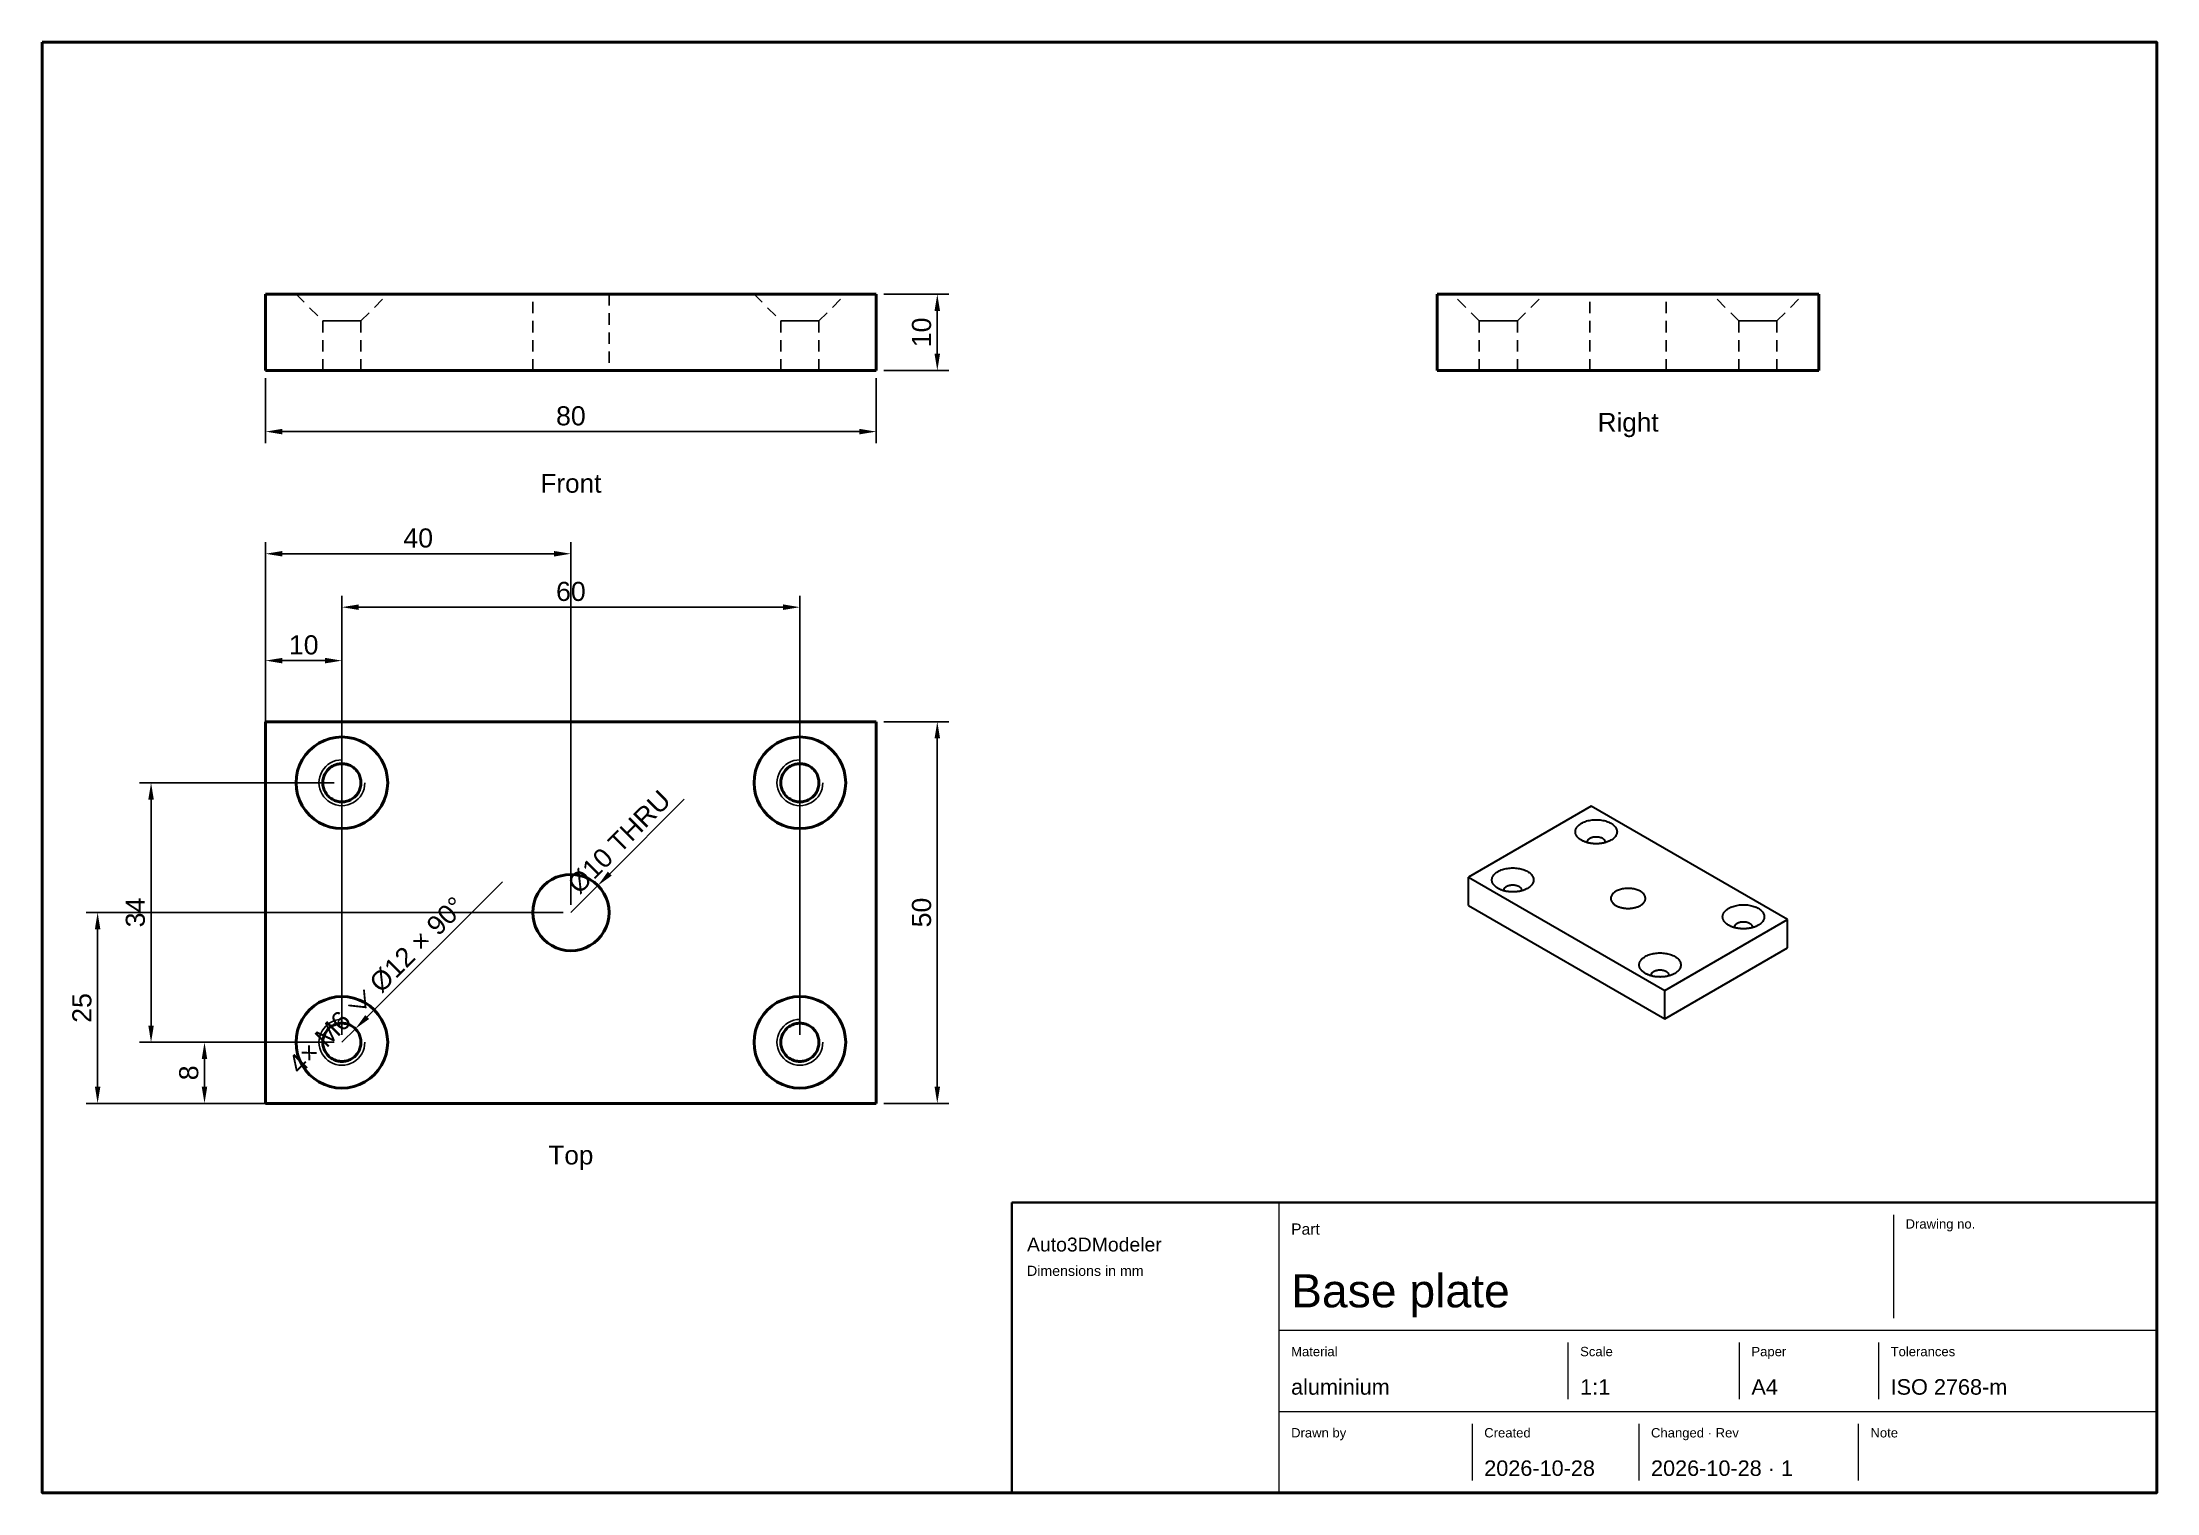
# Model space of a CAD drawing. Header units: millimetres. Extents: x 10 to 287, y 10 to 200.
import ezdxf
from ezdxf.enums import TextEntityAlignment as Align

# ---------------------------------------------------------------- set-up
doc = ezdxf.new("R2010")
doc.units = ezdxf.units.MM
doc.linetypes.add('HIDDEN', pattern=[2.5, 1.5, -1])
for name, color, linetype, lineweight in [('dims', 5, 'CONTINUOUS', 18), ('frame', 7, 'CONTINUOUS', 35), ('hidden', 8, 'HIDDEN', 25), ('text', 7, 'CONTINUOUS', 18), ('visible', 7, 'CONTINUOUS', 50)]:
    doc.layers.add(name, color=color, linetype=linetype, lineweight=lineweight)
doc.styles.get("Standard").update_dxf_attribs({"font": 'arial.ttf'})
doc.dimstyles.new('A3D', dxfattribs={"dimtxt": 2.5, "dimasz": 2.2, "dimexe": 1.5, "dimexo": 1, "dimgap": 0.8, "dimtad": 1, "dimdsep": 46, "dimtxsty": 'Standard', "dimcen": 2.5, "dimclrd": 5, "dimclre": 5, "dimclrt": 5, "dimadec": 1, "dimazin": 2, "dimtfac": 1, "dimtmove": 0, "dimatfit": 3})

msp = doc.modelspace()

# ---------------------------------------------------------------- texts
at = {"layer": 'text'}
for s, p in [('Right', (217.75, 149)), ('Front', (79.25, 141)), ('Top', (79.25, 53))]:
    msp.add_text(s, height=2.45, dxfattribs=at).set_placement(p, align=Align.CENTER)
for s, height, p in [('Part', 1.47, (173.6, 43.8)), ('Drawing no.', 1.225, (254.1, 44.6)), ('Auto3DModeler', 1.82, (139, 41.6)), ('Dimensions in mm', 1.33, (139, 38.4)), ('Base plate', 4.34, (173.6, 34.28)), ('Material', 1.225, (173.6, 27.88)), ('Scale', 1.225, (211.466, 27.88)), ('Paper', 1.225, (233.905, 27.88)), ('Tolerances', 1.225, (252.137, 27.88)), ('aluminium', 2.03, (173.6, 22.84)), ('1:1', 2.03, (211.466, 22.84)), ('A4', 2.03, (233.905, 22.84)), ('ISO 2768-m', 2.03, (252.137, 22.84)), ('Drawn by', 1.225, (173.6, 17.24)), ('Created', 1.225, (198.9, 17.24)), ('Changed · Rev', 1.225, (220.75, 17.24)), ('Note', 1.225, (249.5, 17.24)), ('2026-10-28', 2.03, (198.9, 12.2)), ('2026-10-28 · 1', 2.03, (220.75, 12.2))]:
    msp.add_text(s, height=height, dxfattribs=at).set_placement(p)

# ---------------------------------------------------------------- dimensions: what is measured, and where the dimension line sits
at = {"layer": 'dims'}
for base, p1, p2 in [((127.25, 157), (119.25, 157), (119.25, 167)), ((127.25, 61), (119.25, 61), (119.25, 111)), ((24.25, 69), (49.25, 69), (49.25, 103)), ((17.25, 61), (119.25, 61), (79.25, 86)), ((31.25, 61), (119.25, 61), (49.25, 69))]:
    msp.add_linear_dim(base=base, p1=p1, p2=p2, angle=90, dimstyle='A3D', dxfattribs=at).render()
for base, p1, p2 in [((39.25, 149), (39.25, 157), (119.25, 157)), ((39.25, 133), (39.25, 61), (79.25, 86)), ((49.25, 126), (49.25, 69), (109.25, 69)), ((39.25, 119), (39.25, 61), (49.25, 69))]:
    msp.add_linear_dim(base=base, p1=p1, p2=p2, dimstyle='A3D', dxfattribs=at).render()
for center, radius, location, text in [((79.25, 86), 5, (87.028, 93.778), 'Ø10 THRU'), ((49.25, 69), 2.5, (55.26, 75.01), '4× M6 ⌵ Ø12 × 90°')]:
    msp.add_diameter_dim(center=center, radius=radius, location=location, text=text, dimstyle='A3D', override={"dimtmove": 0}, dxfattribs=at).render()

# ---------------------------------------------------------------- linework, layer by layer
at = {"layer": 'frame', "lineweight": 13}
for p, q in [((172, 48), (172, 10)), ((252.5, 46.4), (252.5, 32.88)), ((172, 31.28), (287, 31.28)), ((209.866, 29.68), (209.866, 22.24)), ((232.305, 29.68), (232.305, 22.24)), ((250.537, 29.68), (250.537, 22.24)), ((172, 20.64), (287, 20.64)), ((197.3, 19.04), (197.3, 11.6)), ((219.15, 19.04), (219.15, 11.6)), ((247.9, 19.04), (247.9, 11.6))]:
    msp.add_line(p, q, dxfattribs=at)
at = {"layer": 'frame', "lineweight": 50}
msp.add_lwpolyline([(10, 200), (287, 200), (287, 10), (10, 10)], close=True, dxfattribs=at)
at = {"layer": 'frame', "lineweight": 35}
msp.add_lwpolyline([(137, 48), (287, 48), (287, 10), (137, 10)], close=True, dxfattribs=at)
at = {"layer": 'hidden'}
for points in [[(39.25, 157), (39.25, 167)], [(119.25, 167), (39.25, 167)], [(43.25, 167), (55.25, 167)], [(55.25, 167), (43.25, 167)], [(43.25, 167), (55.25, 167)], [(55.25, 167), (43.25, 167)], [(43.25, 167), (46.75, 163.5)], [(43.25, 167), (46.75, 163.5)], [(51.75, 163.5), (55.25, 167)], [(51.75, 163.5), (55.25, 167)], [(84.25, 167), (74.25, 167)], [(74.25, 167), (84.25, 167)], [(74.25, 157), (74.25, 167)], [(84.25, 167), (84.25, 157)], [(103.25, 167), (115.25, 167)], [(115.25, 167), (103.25, 167)], [(103.25, 167), (115.25, 167)], [(115.25, 167), (103.25, 167)], [(103.25, 167), (106.75, 163.5)], [(103.25, 167), (106.75, 163.5)], [(111.75, 163.5), (115.25, 167)], [(111.75, 163.5), (115.25, 167)], [(119.25, 157), (119.25, 167)], [(192.75, 157), (192.75, 167)], [(242.75, 167), (192.75, 167)], [(206.75, 167), (194.75, 167)], [(194.75, 167), (200.75, 167)], [(206.75, 167), (194.75, 167)], [(194.75, 167), (200.75, 167)], [(198.25, 163.5), (194.75, 167)], [(198.25, 163.5), (194.75, 167)], [(200.75, 167), (206.75, 167)], [(200.75, 167), (206.75, 167)], [(203.25, 163.5), (206.75, 167)], [(203.25, 163.5), (206.75, 167)], [(222.75, 167), (212.75, 167)], [(212.75, 167), (217.75, 167)], [(212.75, 157), (212.75, 167)], [(217.75, 167), (222.75, 167)], [(222.75, 157), (222.75, 167)], [(240.75, 167), (228.75, 167)], [(228.75, 167), (234.75, 167)], [(240.75, 167), (228.75, 167)], [(228.75, 167), (234.75, 167)], [(232.25, 163.5), (228.75, 167)], [(232.25, 163.5), (228.75, 167)], [(234.75, 167), (240.75, 167)], [(234.75, 167), (240.75, 167)], [(237.25, 163.5), (240.75, 167)], [(237.25, 163.5), (240.75, 167)], [(242.75, 157), (242.75, 167)], [(46.75, 163.5), (51.75, 163.5)], [(51.75, 163.5), (46.75, 163.5)], [(46.75, 163.5), (51.75, 163.5)], [(51.75, 163.5), (46.75, 163.5)], [(46.75, 157), (46.75, 163.5)], [(46.75, 157), (46.75, 163.5)], [(51.75, 163.5), (51.75, 157)], [(51.75, 163.5), (51.75, 157)], [(106.75, 163.5), (111.75, 163.5)], [(111.75, 163.5), (106.75, 163.5)], [(106.75, 163.5), (111.75, 163.5)], [(111.75, 163.5), (106.75, 163.5)], [(106.75, 157), (106.75, 163.5)], [(106.75, 157), (106.75, 163.5)], [(111.75, 163.5), (111.75, 157)], [(111.75, 163.5), (111.75, 157)], [(200.75, 163.5), (198.25, 163.5)], [(198.25, 163.5), (200.75, 163.5)], [(200.75, 163.5), (198.25, 163.5)], [(198.25, 163.5), (200.75, 163.5)], [(198.25, 157), (198.25, 163.5)], [(198.25, 157), (198.25, 163.5)], [(200.75, 163.5), (203.25, 163.5)], [(203.25, 163.5), (200.75, 163.5)], [(200.75, 163.5), (203.25, 163.5)], [(203.25, 163.5), (200.75, 163.5)], [(203.25, 157), (203.25, 163.5)], [(203.25, 157), (203.25, 163.5)], [(234.75, 163.5), (232.25, 163.5)], [(232.25, 163.5), (234.75, 163.5)], [(234.75, 163.5), (232.25, 163.5)], [(232.25, 163.5), (234.75, 163.5)], [(232.25, 157), (232.25, 163.5)], [(232.25, 157), (232.25, 163.5)], [(234.75, 163.5), (237.25, 163.5)], [(237.25, 163.5), (234.75, 163.5)], [(234.75, 163.5), (237.25, 163.5)], [(237.25, 163.5), (234.75, 163.5)], [(237.25, 157), (237.25, 163.5)], [(237.25, 157), (237.25, 163.5)], [(119.25, 157), (39.25, 157)], [(51.75, 157), (46.75, 157)], [(46.75, 157), (51.75, 157)], [(51.75, 157), (46.75, 157)], [(46.75, 157), (51.75, 157)], [(84.25, 157), (74.25, 157)], [(74.25, 157), (84.25, 157)], [(111.75, 157), (106.75, 157)], [(106.75, 157), (111.75, 157)], [(111.75, 157), (106.75, 157)], [(106.75, 157), (111.75, 157)], [(242.75, 157), (192.75, 157)], [(203.25, 157), (198.25, 157)], [(198.25, 157), (200.75, 157)], [(203.25, 157), (198.25, 157)], [(198.25, 157), (200.75, 157)], [(200.75, 157), (203.25, 157)], [(200.75, 157), (203.25, 157)], [(222.75, 157), (212.75, 157)], [(212.75, 157), (217.75, 157)], [(217.75, 157), (222.75, 157)], [(237.25, 157), (232.25, 157)], [(232.25, 157), (234.75, 157)], [(237.25, 157), (232.25, 157)], [(232.25, 157), (234.75, 157)], [(234.75, 157), (237.25, 157)], [(234.75, 157), (237.25, 157)], [(119.25, 111), (39.25, 111)], [(39.25, 111), (39.25, 61)], [(119.25, 61), (119.25, 111)], [(51.75, 103), (51.729, 103.326), (51.665, 103.647), (51.56, 103.957), (51.415, 104.25), (51.233, 104.522), (51.018, 104.768), (50.772, 104.983), (50.5, 105.165), (50.207, 105.31), (49.897, 105.415), (49.576, 105.479), (49.25, 105.5), (48.924, 105.479), (48.603, 105.415), (48.293, 105.31), (48, 105.165), (47.728, 104.983), (47.482, 104.768), (47.267, 104.522), (47.085, 104.25), (46.94, 103.957), (46.835, 103.647), (46.771, 103.326), (46.75, 103), (46.771, 102.674), (46.835, 102.353), (46.94, 102.043), (47.085, 101.75), (47.267, 101.478), (47.482, 101.232), (47.728, 101.017), (48, 100.835), (48.293, 100.69), (48.603, 100.585), (48.924, 100.521), (49.25, 100.5), (49.576, 100.521), (49.897, 100.585), (50.207, 100.69), (50.5, 100.835), (50.772, 101.017), (51.018, 101.232), (51.233, 101.478), (51.415, 101.75), (51.56, 102.043), (51.665, 102.353), (51.729, 102.674), (51.75, 103)], [(111.75, 103), (111.729, 103.326), (111.665, 103.647), (111.56, 103.957), (111.415, 104.25), (111.233, 104.522), (111.018, 104.768), (110.772, 104.983), (110.5, 105.165), (110.207, 105.31), (109.897, 105.415), (109.576, 105.479), (109.25, 105.5), (108.924, 105.479), (108.603, 105.415), (108.293, 105.31), (108, 105.165), (107.728, 104.983), (107.482, 104.768), (107.267, 104.522), (107.085, 104.25), (106.94, 103.957), (106.835, 103.647), (106.771, 103.326), (106.75, 103), (106.771, 102.674), (106.835, 102.353), (106.94, 102.043), (107.085, 101.75), (107.267, 101.478), (107.482, 101.232), (107.728, 101.017), (108, 100.835), (108.293, 100.69), (108.603, 100.585), (108.924, 100.521), (109.25, 100.5), (109.576, 100.521), (109.897, 100.585), (110.207, 100.69), (110.5, 100.835), (110.772, 101.017), (111.018, 101.232), (111.233, 101.478), (111.415, 101.75), (111.56, 102.043), (111.665, 102.353), (111.729, 102.674), (111.75, 103)], [(84.25, 86), (84.207, 86.653), (84.08, 87.294), (83.869, 87.913), (83.58, 88.5), (83.217, 89.044), (82.786, 89.536), (82.294, 89.967), (81.75, 90.33), (81.163, 90.619), (80.544, 90.83), (79.903, 90.957), (79.25, 91), (78.597, 90.957), (77.956, 90.83), (77.337, 90.619), (76.75, 90.33), (76.206, 89.967), (75.714, 89.536), (75.283, 89.044), (74.92, 88.5), (74.631, 87.913), (74.42, 87.294), (74.293, 86.653), (74.25, 86), (74.293, 85.347), (74.42, 84.706), (74.631, 84.087), (74.92, 83.5), (75.283, 82.956), (75.714, 82.464), (76.206, 82.033), (76.75, 81.67), (77.337, 81.381), (77.956, 81.17), (78.597, 81.043), (79.25, 81), (79.903, 81.043), (80.544, 81.17), (81.163, 81.381), (81.75, 81.67), (82.294, 82.033), (82.786, 82.464), (83.217, 82.956), (83.58, 83.5), (83.869, 84.087), (84.08, 84.706), (84.207, 85.347), (84.25, 86)], [(51.75, 69), (51.729, 69.326), (51.665, 69.647), (51.56, 69.957), (51.415, 70.25), (51.233, 70.522), (51.018, 70.768), (50.772, 70.983), (50.5, 71.165), (50.207, 71.31), (49.897, 71.415), (49.576, 71.479), (49.25, 71.5), (48.924, 71.479), (48.603, 71.415), (48.293, 71.31), (48, 71.165), (47.728, 70.983), (47.482, 70.768), (47.267, 70.522), (47.085, 70.25), (46.94, 69.957), (46.835, 69.647), (46.771, 69.326), (46.75, 69), (46.771, 68.674), (46.835, 68.353), (46.94, 68.043), (47.085, 67.75), (47.267, 67.478), (47.482, 67.232), (47.728, 67.017), (48, 66.835), (48.293, 66.69), (48.603, 66.585), (48.924, 66.521), (49.25, 66.5), (49.576, 66.521), (49.897, 66.585), (50.207, 66.69), (50.5, 66.835), (50.772, 67.017), (51.018, 67.232), (51.233, 67.478), (51.415, 67.75), (51.56, 68.043), (51.665, 68.353), (51.729, 68.674), (51.75, 69)], [(111.75, 69), (111.729, 69.326), (111.665, 69.647), (111.56, 69.957), (111.415, 70.25), (111.233, 70.522), (111.018, 70.768), (110.772, 70.983), (110.5, 71.165), (110.207, 71.31), (109.897, 71.415), (109.576, 71.479), (109.25, 71.5), (108.924, 71.479), (108.603, 71.415), (108.293, 71.31), (108, 71.165), (107.728, 70.983), (107.482, 70.768), (107.267, 70.522), (107.085, 70.25), (106.94, 69.957), (106.835, 69.647), (106.771, 69.326), (106.75, 69), (106.771, 68.674), (106.835, 68.353), (106.94, 68.043), (107.085, 67.75), (107.267, 67.478), (107.482, 67.232), (107.728, 67.017), (108, 66.835), (108.293, 66.69), (108.603, 66.585), (108.924, 66.521), (109.25, 66.5), (109.576, 66.521), (109.897, 66.585), (110.207, 66.69), (110.5, 66.835), (110.772, 67.017), (111.018, 67.232), (111.233, 67.478), (111.415, 67.75), (111.56, 68.043), (111.665, 68.353), (111.729, 68.674), (111.75, 69)], [(39.25, 61), (119.25, 61)]]:
    msp.add_lwpolyline(points, dxfattribs=at)
at = {"layer": 'visible', "lineweight": 50}
for points in [[(39.25, 157), (39.25, 167)], [(39.25, 167), (119.25, 167)], [(119.25, 157), (119.25, 167)], [(192.75, 157), (192.75, 167)], [(192.75, 167), (242.75, 167)], [(242.75, 157), (242.75, 167)], [(39.25, 157), (119.25, 157)], [(192.75, 157), (242.75, 157)], [(119.25, 111), (39.25, 111)], [(39.25, 111), (39.25, 61)], [(119.25, 61), (119.25, 111)], [(43.25, 103), (43.301, 103.783), (43.454, 104.553), (43.707, 105.296), (44.054, 106), (44.49, 106.653), (45.007, 107.243), (45.597, 107.76), (46.25, 108.196), (46.954, 108.543), (47.697, 108.796), (48.467, 108.949), (49.25, 109), (50.033, 108.949), (50.803, 108.796), (51.546, 108.543), (52.25, 108.196), (52.903, 107.76), (53.493, 107.243), (54.01, 106.653), (54.446, 106), (54.793, 105.296), (55.046, 104.553), (55.199, 103.783), (55.25, 103), (55.199, 102.217), (55.046, 101.447), (54.793, 100.704), (54.446, 100), (54.01, 99.347), (53.493, 98.757), (52.903, 98.24), (52.25, 97.804), (51.546, 97.457), (50.803, 97.204), (50.033, 97.051), (49.25, 97), (48.467, 97.051), (47.697, 97.204), (46.954, 97.457), (46.25, 97.804), (45.597, 98.24), (45.007, 98.757), (44.49, 99.347), (44.054, 100), (43.707, 100.704), (43.454, 101.447), (43.301, 102.217), (43.25, 103)], [(103.25, 103), (103.301, 103.783), (103.454, 104.553), (103.707, 105.296), (104.054, 106), (104.49, 106.653), (105.007, 107.243), (105.597, 107.76), (106.25, 108.196), (106.954, 108.543), (107.697, 108.796), (108.467, 108.949), (109.25, 109), (110.033, 108.949), (110.803, 108.796), (111.546, 108.543), (112.25, 108.196), (112.903, 107.76), (113.493, 107.243), (114.01, 106.653), (114.446, 106), (114.793, 105.296), (115.046, 104.553), (115.199, 103.783), (115.25, 103), (115.199, 102.217), (115.046, 101.447), (114.793, 100.704), (114.446, 100), (114.01, 99.347), (113.493, 98.757), (112.903, 98.24), (112.25, 97.804), (111.546, 97.457), (110.803, 97.204), (110.033, 97.051), (109.25, 97), (108.467, 97.051), (107.697, 97.204), (106.954, 97.457), (106.25, 97.804), (105.597, 98.24), (105.007, 98.757), (104.49, 99.347), (104.054, 100), (103.707, 100.704), (103.454, 101.447), (103.301, 102.217), (103.25, 103)], [(46.75, 103), (46.755, 103.164), (46.771, 103.326), (46.798, 103.488), (46.835, 103.647), (46.883, 103.804), (46.94, 103.957), (47.008, 104.106), (47.085, 104.25), (47.171, 104.389), (47.267, 104.522), (47.37, 104.648), (47.482, 104.768), (47.602, 104.88), (47.728, 104.983), (47.861, 105.079), (48, 105.165), (48.144, 105.242), (48.293, 105.31), (48.446, 105.367), (48.603, 105.415), (48.762, 105.452), (48.924, 105.479), (49.086, 105.495), (49.25, 105.5), (49.414, 105.495), (49.576, 105.479), (49.738, 105.452), (49.897, 105.415), (50.054, 105.367), (50.207, 105.31), (50.356, 105.242), (50.5, 105.165), (50.639, 105.079), (50.772, 104.983), (50.898, 104.88), (51.018, 104.768), (51.13, 104.648), (51.233, 104.522), (51.329, 104.389), (51.415, 104.25), (51.492, 104.106), (51.56, 103.957), (51.617, 103.804), (51.665, 103.647), (51.702, 103.488), (51.729, 103.326), (51.745, 103.164), (51.75, 103)], [(106.75, 103), (106.755, 103.164), (106.771, 103.326), (106.798, 103.488), (106.835, 103.647), (106.883, 103.804), (106.94, 103.957), (107.008, 104.106), (107.085, 104.25), (107.171, 104.389), (107.267, 104.522), (107.37, 104.648), (107.482, 104.768), (107.602, 104.88), (107.728, 104.983), (107.861, 105.079), (108, 105.165), (108.144, 105.242), (108.293, 105.31), (108.446, 105.367), (108.603, 105.415), (108.762, 105.452), (108.924, 105.479), (109.086, 105.495), (109.25, 105.5), (109.414, 105.495), (109.576, 105.479), (109.738, 105.452), (109.897, 105.415), (110.054, 105.367), (110.207, 105.31), (110.356, 105.242), (110.5, 105.165), (110.639, 105.079), (110.772, 104.983), (110.898, 104.88), (111.018, 104.768), (111.13, 104.648), (111.233, 104.522), (111.329, 104.389), (111.415, 104.25), (111.492, 104.106), (111.56, 103.957), (111.617, 103.804), (111.665, 103.647), (111.702, 103.488), (111.729, 103.326), (111.745, 103.164), (111.75, 103)], [(51.75, 103), (51.745, 102.836), (51.729, 102.674), (51.702, 102.512), (51.665, 102.353), (51.617, 102.196), (51.56, 102.043), (51.492, 101.894), (51.415, 101.75), (51.329, 101.611), (51.233, 101.478), (51.13, 101.352), (51.018, 101.232), (50.898, 101.12), (50.772, 101.017), (50.639, 100.921), (50.5, 100.835), (50.356, 100.758), (50.207, 100.69), (50.054, 100.633), (49.897, 100.585), (49.738, 100.548), (49.576, 100.521), (49.414, 100.505), (49.25, 100.5), (49.086, 100.505), (48.924, 100.521), (48.762, 100.548), (48.603, 100.585), (48.446, 100.633), (48.293, 100.69), (48.144, 100.758), (48, 100.835), (47.861, 100.921), (47.728, 101.017), (47.602, 101.12), (47.482, 101.232), (47.37, 101.352), (47.267, 101.478), (47.171, 101.611), (47.085, 101.75), (47.008, 101.894), (46.94, 102.043), (46.883, 102.196), (46.835, 102.353), (46.798, 102.512), (46.771, 102.674), (46.755, 102.836), (46.75, 103)], [(111.75, 103), (111.745, 102.836), (111.729, 102.674), (111.702, 102.512), (111.665, 102.353), (111.617, 102.196), (111.56, 102.043), (111.492, 101.894), (111.415, 101.75), (111.329, 101.611), (111.233, 101.478), (111.13, 101.352), (111.018, 101.232), (110.898, 101.12), (110.772, 101.017), (110.639, 100.921), (110.5, 100.835), (110.356, 100.758), (110.207, 100.69), (110.054, 100.633), (109.897, 100.585), (109.738, 100.548), (109.576, 100.521), (109.414, 100.505), (109.25, 100.5), (109.086, 100.505), (108.924, 100.521), (108.762, 100.548), (108.603, 100.585), (108.446, 100.633), (108.293, 100.69), (108.144, 100.758), (108, 100.835), (107.861, 100.921), (107.728, 101.017), (107.602, 101.12), (107.482, 101.232), (107.37, 101.352), (107.267, 101.478), (107.171, 101.611), (107.085, 101.75), (107.008, 101.894), (106.94, 102.043), (106.883, 102.196), (106.835, 102.353), (106.798, 102.512), (106.771, 102.674), (106.755, 102.836), (106.75, 103)], [(84.25, 86), (84.207, 86.653), (84.08, 87.294), (83.869, 87.913), (83.58, 88.5), (83.217, 89.044), (82.786, 89.536), (82.294, 89.967), (81.75, 90.33), (81.163, 90.619), (80.544, 90.83), (79.903, 90.957), (79.25, 91), (78.597, 90.957), (77.956, 90.83), (77.337, 90.619), (76.75, 90.33), (76.206, 89.967), (75.714, 89.536), (75.283, 89.044), (74.92, 88.5), (74.631, 87.913), (74.42, 87.294), (74.293, 86.653), (74.25, 86), (74.293, 85.347), (74.42, 84.706), (74.631, 84.087), (74.92, 83.5), (75.283, 82.956), (75.714, 82.464), (76.206, 82.033), (76.75, 81.67), (77.337, 81.381), (77.956, 81.17), (78.597, 81.043), (79.25, 81), (79.903, 81.043), (80.544, 81.17), (81.163, 81.381), (81.75, 81.67), (82.294, 82.033), (82.786, 82.464), (83.217, 82.956), (83.58, 83.5), (83.869, 84.087), (84.08, 84.706), (84.207, 85.347), (84.25, 86)], [(43.25, 69), (43.301, 69.783), (43.454, 70.553), (43.707, 71.296), (44.054, 72), (44.49, 72.653), (45.007, 73.243), (45.597, 73.76), (46.25, 74.196), (46.954, 74.543), (47.697, 74.796), (48.467, 74.949), (49.25, 75), (50.033, 74.949), (50.803, 74.796), (51.546, 74.543), (52.25, 74.196), (52.903, 73.76), (53.493, 73.243), (54.01, 72.653), (54.446, 72), (54.793, 71.296), (55.046, 70.553), (55.199, 69.783), (55.25, 69), (55.199, 68.217), (55.046, 67.447), (54.793, 66.704), (54.446, 66), (54.01, 65.347), (53.493, 64.757), (52.903, 64.24), (52.25, 63.804), (51.546, 63.457), (50.803, 63.204), (50.033, 63.051), (49.25, 63), (48.467, 63.051), (47.697, 63.204), (46.954, 63.457), (46.25, 63.804), (45.597, 64.24), (45.007, 64.757), (44.49, 65.347), (44.054, 66), (43.707, 66.704), (43.454, 67.447), (43.301, 68.217), (43.25, 69)], [(103.25, 69), (103.301, 69.783), (103.454, 70.553), (103.707, 71.296), (104.054, 72), (104.49, 72.653), (105.007, 73.243), (105.597, 73.76), (106.25, 74.196), (106.954, 74.543), (107.697, 74.796), (108.467, 74.949), (109.25, 75), (110.033, 74.949), (110.803, 74.796), (111.546, 74.543), (112.25, 74.196), (112.903, 73.76), (113.493, 73.243), (114.01, 72.653), (114.446, 72), (114.793, 71.296), (115.046, 70.553), (115.199, 69.783), (115.25, 69), (115.199, 68.217), (115.046, 67.447), (114.793, 66.704), (114.446, 66), (114.01, 65.347), (113.493, 64.757), (112.903, 64.24), (112.25, 63.804), (111.546, 63.457), (110.803, 63.204), (110.033, 63.051), (109.25, 63), (108.467, 63.051), (107.697, 63.204), (106.954, 63.457), (106.25, 63.804), (105.597, 64.24), (105.007, 64.757), (104.49, 65.347), (104.054, 66), (103.707, 66.704), (103.454, 67.447), (103.301, 68.217), (103.25, 69)], [(46.75, 69), (46.755, 69.164), (46.771, 69.326), (46.798, 69.488), (46.835, 69.647), (46.883, 69.804), (46.94, 69.957), (47.008, 70.106), (47.085, 70.25), (47.171, 70.389), (47.267, 70.522), (47.37, 70.648), (47.482, 70.768), (47.602, 70.88), (47.728, 70.983), (47.861, 71.079), (48, 71.165), (48.144, 71.242), (48.293, 71.31), (48.446, 71.367), (48.603, 71.415), (48.762, 71.452), (48.924, 71.479), (49.086, 71.495), (49.25, 71.5), (49.414, 71.495), (49.576, 71.479), (49.738, 71.452), (49.897, 71.415), (50.054, 71.367), (50.207, 71.31), (50.356, 71.242), (50.5, 71.165), (50.639, 71.079), (50.772, 70.983), (50.898, 70.88), (51.018, 70.768), (51.13, 70.648), (51.233, 70.522), (51.329, 70.389), (51.415, 70.25), (51.492, 70.106), (51.56, 69.957), (51.617, 69.804), (51.665, 69.647), (51.702, 69.488), (51.729, 69.326), (51.745, 69.164), (51.75, 69)], [(106.75, 69), (106.755, 69.164), (106.771, 69.326), (106.798, 69.488), (106.835, 69.647), (106.883, 69.804), (106.94, 69.957), (107.008, 70.106), (107.085, 70.25), (107.171, 70.389), (107.267, 70.522), (107.37, 70.648), (107.482, 70.768), (107.602, 70.88), (107.728, 70.983), (107.861, 71.079), (108, 71.165), (108.144, 71.242), (108.293, 71.31), (108.446, 71.367), (108.603, 71.415), (108.762, 71.452), (108.924, 71.479), (109.086, 71.495), (109.25, 71.5), (109.414, 71.495), (109.576, 71.479), (109.738, 71.452), (109.897, 71.415), (110.054, 71.367), (110.207, 71.31), (110.356, 71.242), (110.5, 71.165), (110.639, 71.079), (110.772, 70.983), (110.898, 70.88), (111.018, 70.768), (111.13, 70.648), (111.233, 70.522), (111.329, 70.389), (111.415, 70.25), (111.492, 70.106), (111.56, 69.957), (111.617, 69.804), (111.665, 69.647), (111.702, 69.488), (111.729, 69.326), (111.745, 69.164), (111.75, 69)], [(51.75, 69), (51.745, 68.836), (51.729, 68.674), (51.702, 68.512), (51.665, 68.353), (51.617, 68.196), (51.56, 68.043), (51.492, 67.894), (51.415, 67.75), (51.329, 67.611), (51.233, 67.478), (51.13, 67.352), (51.018, 67.232), (50.898, 67.12), (50.772, 67.017), (50.639, 66.921), (50.5, 66.835), (50.356, 66.758), (50.207, 66.69), (50.054, 66.633), (49.897, 66.585), (49.738, 66.548), (49.576, 66.521), (49.414, 66.505), (49.25, 66.5), (49.086, 66.505), (48.924, 66.521), (48.762, 66.548), (48.603, 66.585), (48.446, 66.633), (48.293, 66.69), (48.144, 66.758), (48, 66.835), (47.861, 66.921), (47.728, 67.017), (47.602, 67.12), (47.482, 67.232), (47.37, 67.352), (47.267, 67.478), (47.171, 67.611), (47.085, 67.75), (47.008, 67.894), (46.94, 68.043), (46.883, 68.196), (46.835, 68.353), (46.798, 68.512), (46.771, 68.674), (46.755, 68.836), (46.75, 69)], [(111.75, 69), (111.745, 68.836), (111.729, 68.674), (111.702, 68.512), (111.665, 68.353), (111.617, 68.196), (111.56, 68.043), (111.492, 67.894), (111.415, 67.75), (111.329, 67.611), (111.233, 67.478), (111.13, 67.352), (111.018, 67.232), (110.898, 67.12), (110.772, 67.017), (110.639, 66.921), (110.5, 66.835), (110.356, 66.758), (110.207, 66.69), (110.054, 66.633), (109.897, 66.585), (109.738, 66.548), (109.576, 66.521), (109.414, 66.505), (109.25, 66.5), (109.086, 66.505), (108.924, 66.521), (108.762, 66.548), (108.603, 66.585), (108.446, 66.633), (108.293, 66.69), (108.144, 66.758), (108, 66.835), (107.861, 66.921), (107.728, 67.017), (107.602, 67.12), (107.482, 67.232), (107.37, 67.352), (107.267, 67.478), (107.171, 67.611), (107.085, 67.75), (107.008, 67.894), (106.94, 68.043), (106.883, 68.196), (106.835, 68.353), (106.798, 68.512), (106.771, 68.674), (106.755, 68.836), (106.75, 69)], [(39.25, 61), (119.25, 61)]]:
    msp.add_lwpolyline(points, dxfattribs=at)
at = {"layer": 'visible', "lineweight": 25}
for points in [[(49.25, 106), (48.858, 105.974), (48.474, 105.898), (48.102, 105.772), (47.75, 105.598), (47.424, 105.38), (47.129, 105.121), (46.87, 104.826), (46.652, 104.5), (46.478, 104.148), (46.352, 103.776), (46.276, 103.392), (46.25, 103), (46.276, 102.608), (46.352, 102.224), (46.478, 101.852), (46.652, 101.5), (46.87, 101.174), (47.129, 100.879), (47.424, 100.62), (47.75, 100.402), (48.102, 100.228), (48.474, 100.102), (48.858, 100.026), (49.25, 100), (49.642, 100.026), (50.026, 100.102), (50.398, 100.228), (50.75, 100.402), (51.076, 100.62), (51.371, 100.879), (51.63, 101.174), (51.848, 101.5), (52.022, 101.852), (52.148, 102.224), (52.224, 102.608), (52.25, 103)], [(109.25, 106), (108.858, 105.974), (108.474, 105.898), (108.102, 105.772), (107.75, 105.598), (107.424, 105.38), (107.129, 105.121), (106.87, 104.826), (106.652, 104.5), (106.478, 104.148), (106.352, 103.776), (106.276, 103.392), (106.25, 103), (106.276, 102.608), (106.352, 102.224), (106.478, 101.852), (106.652, 101.5), (106.87, 101.174), (107.129, 100.879), (107.424, 100.62), (107.75, 100.402), (108.102, 100.228), (108.474, 100.102), (108.858, 100.026), (109.25, 100), (109.642, 100.026), (110.026, 100.102), (110.398, 100.228), (110.75, 100.402), (111.076, 100.62), (111.371, 100.879), (111.63, 101.174), (111.848, 101.5), (112.022, 101.852), (112.148, 102.224), (112.224, 102.608), (112.25, 103)], [(49.25, 72), (48.858, 71.974), (48.474, 71.898), (48.102, 71.772), (47.75, 71.598), (47.424, 71.38), (47.129, 71.121), (46.87, 70.826), (46.652, 70.5), (46.478, 70.148), (46.352, 69.776), (46.276, 69.392), (46.25, 69), (46.276, 68.608), (46.352, 68.224), (46.478, 67.852), (46.652, 67.5), (46.87, 67.174), (47.129, 66.879), (47.424, 66.62), (47.75, 66.402), (48.102, 66.228), (48.474, 66.102), (48.858, 66.026), (49.25, 66), (49.642, 66.026), (50.026, 66.102), (50.398, 66.228), (50.75, 66.402), (51.076, 66.62), (51.371, 66.879), (51.63, 67.174), (51.848, 67.5), (52.022, 67.852), (52.148, 68.224), (52.224, 68.608), (52.25, 69)], [(109.25, 72), (108.858, 71.974), (108.474, 71.898), (108.102, 71.772), (107.75, 71.598), (107.424, 71.38), (107.129, 71.121), (106.87, 70.826), (106.652, 70.5), (106.478, 70.148), (106.352, 69.776), (106.276, 69.392), (106.25, 69), (106.276, 68.608), (106.352, 68.224), (106.478, 67.852), (106.652, 67.5), (106.87, 67.174), (107.129, 66.879), (107.424, 66.62), (107.75, 66.402), (108.102, 66.228), (108.474, 66.102), (108.858, 66.026), (109.25, 66), (109.642, 66.026), (110.026, 66.102), (110.398, 66.228), (110.75, 66.402), (111.076, 66.62), (111.371, 66.879), (111.63, 67.174), (111.848, 67.5), (112.022, 67.852), (112.148, 68.224), (112.224, 68.608), (112.25, 69)]]:
    msp.add_lwpolyline(points, dxfattribs=at)
at = {"layer": 'visible', "lineweight": 30}
for points in [[(212.927, 99.923), (196.85, 90.641)], [(238.65, 85.072), (212.927, 99.923)], [(211.641, 95.468), (211.578, 95.505), (211.519, 95.543), (211.461, 95.582), (211.405, 95.623), (211.352, 95.664), (211.302, 95.706), (211.253, 95.749), (211.207, 95.794), (211.164, 95.839), (211.123, 95.885), (211.085, 95.931), (211.049, 95.979), (211.016, 96.026), (210.986, 96.075), (210.959, 96.124), (210.935, 96.174), (210.913, 96.224), (210.894, 96.274), (210.878, 96.325), (210.865, 96.376), (210.855, 96.427), (210.847, 96.478), (210.843, 96.53), (210.842, 96.582), (210.843, 96.633), (210.847, 96.684), (210.855, 96.736), (210.865, 96.787), (210.878, 96.838), (210.894, 96.889), (210.913, 96.939), (210.935, 96.989), (210.959, 97.039), (210.986, 97.088), (211.016, 97.136), (211.049, 97.184), (211.085, 97.231), (211.123, 97.278), (211.164, 97.324), (211.207, 97.369), (211.253, 97.413), (211.302, 97.457), (211.352, 97.499), (211.405, 97.54), (211.461, 97.581), (211.519, 97.62), (211.578, 97.658), (211.641, 97.695)], [(211.641, 97.695), (211.771, 97.766), (211.909, 97.831), (212.054, 97.891), (212.206, 97.946), (212.363, 97.994), (212.526, 98.037), (212.693, 98.073), (212.864, 98.103), (213.038, 98.126), (213.214, 98.143), (213.391, 98.153), (213.57, 98.157), (213.748, 98.153), (213.926, 98.143), (214.102, 98.126), (214.276, 98.103), (214.447, 98.073), (214.614, 98.037), (214.777, 97.994), (214.934, 97.946), (215.086, 97.891), (215.231, 97.831), (215.369, 97.766), (215.499, 97.695), (215.621, 97.62), (215.735, 97.54), (215.838, 97.457), (215.933, 97.369), (216.017, 97.278), (216.091, 97.184), (216.153, 97.088), (216.205, 96.989), (216.246, 96.889), (216.275, 96.787), (216.293, 96.684), (216.299, 96.582), (216.293, 96.478), (216.275, 96.376), (216.246, 96.274), (216.205, 96.174), (216.153, 96.075), (216.091, 95.979), (216.017, 95.885), (215.933, 95.794), (215.838, 95.706), (215.735, 95.623), (215.621, 95.543), (215.499, 95.468)], [(215.499, 95.468), (215.435, 95.432), (215.369, 95.397), (215.301, 95.364), (215.231, 95.332), (215.159, 95.301), (215.086, 95.272), (215.011, 95.244), (214.934, 95.217), (214.856, 95.192), (214.777, 95.169), (214.696, 95.147), (214.614, 95.126), (214.531, 95.107), (214.447, 95.09), (214.362, 95.074), (214.276, 95.06), (214.19, 95.047), (214.102, 95.036), (214.014, 95.027), (213.926, 95.02), (213.838, 95.014), (213.748, 95.01), (213.659, 95.007), (213.57, 95.006), (213.481, 95.007), (213.391, 95.01), (213.303, 95.014), (213.214, 95.02), (213.125, 95.027), (213.038, 95.036), (212.95, 95.047), (212.864, 95.06), (212.778, 95.074), (212.693, 95.09), (212.609, 95.107), (212.526, 95.126), (212.444, 95.147), (212.363, 95.169), (212.284, 95.192), (212.206, 95.217), (212.129, 95.244), (212.054, 95.272), (211.981, 95.301), (211.909, 95.332), (211.839, 95.364), (211.771, 95.397), (211.705, 95.432), (211.641, 95.468)], [(212.433, 95.282), (212.433, 95.293), (212.434, 95.303), (212.435, 95.314), (212.436, 95.325), (212.437, 95.336), (212.439, 95.346), (212.441, 95.357), (212.443, 95.368), (212.446, 95.378), (212.448, 95.389), (212.452, 95.399), (212.455, 95.41), (212.459, 95.421), (212.463, 95.431), (212.467, 95.442), (212.472, 95.452), (212.477, 95.462), (212.482, 95.473), (212.487, 95.483), (212.493, 95.493), (212.5, 95.503), (212.506, 95.513), (212.513, 95.523), (212.52, 95.533), (212.527, 95.543), (212.534, 95.553), (212.543, 95.563), (212.55, 95.572), (212.559, 95.582), (212.568, 95.591), (212.576, 95.601), (212.586, 95.61), (212.595, 95.619), (212.605, 95.629), (212.614, 95.638), (212.625, 95.647), (212.635, 95.655), (212.646, 95.664), (212.657, 95.673), (212.668, 95.682), (212.679, 95.69), (212.691, 95.699), (212.703, 95.707), (212.715, 95.715), (212.728, 95.723), (212.74, 95.731), (212.753, 95.739), (212.766, 95.746)], [(212.459, 95.143), (212.458, 95.146), (212.457, 95.148), (212.456, 95.152), (212.455, 95.154), (212.454, 95.157), (212.453, 95.16), (212.452, 95.163), (212.451, 95.166), (212.45, 95.168), (212.449, 95.172), (212.448, 95.174), (212.448, 95.177), (212.447, 95.18), (212.446, 95.183), (212.446, 95.186), (212.445, 95.189), (212.444, 95.192), (212.443, 95.195), (212.442, 95.197), (212.442, 95.2), (212.442, 95.203), (212.441, 95.206), (212.44, 95.209), (212.44, 95.212), (212.439, 95.215), (212.439, 95.218), (212.438, 95.221), (212.438, 95.224), (212.437, 95.227), (212.437, 95.229), (212.437, 95.232), (212.436, 95.235), (212.436, 95.238), (212.435, 95.241), (212.435, 95.244), (212.435, 95.247), (212.435, 95.25), (212.434, 95.253), (212.434, 95.256), (212.434, 95.258), (212.434, 95.262), (212.434, 95.264), (212.433, 95.267), (212.433, 95.27), (212.433, 95.273), (212.433, 95.276), (212.433, 95.279), (212.433, 95.282)], [(212.766, 95.746), (212.807, 95.768), (212.849, 95.79), (212.893, 95.809), (212.939, 95.828), (212.985, 95.845), (213.034, 95.861), (213.084, 95.875), (213.135, 95.888), (213.187, 95.9), (213.24, 95.91), (213.294, 95.919), (213.348, 95.926), (213.403, 95.931), (213.459, 95.935), (213.514, 95.938), (213.57, 95.938), (213.626, 95.938), (213.682, 95.935), (213.737, 95.931), (213.792, 95.926), (213.846, 95.919), (213.9, 95.91), (213.953, 95.9), (214.005, 95.888), (214.056, 95.875), (214.106, 95.861), (214.155, 95.845), (214.202, 95.828), (214.247, 95.809), (214.291, 95.79), (214.334, 95.768), (214.374, 95.746), (214.412, 95.723), (214.449, 95.699), (214.483, 95.673), (214.515, 95.647), (214.545, 95.619), (214.572, 95.591), (214.598, 95.563), (214.62, 95.533), (214.64, 95.503), (214.658, 95.473), (214.673, 95.442), (214.685, 95.41), (214.695, 95.378), (214.702, 95.346), (214.706, 95.314), (214.707, 95.282)], [(214.707, 95.282), (214.707, 95.279), (214.707, 95.276), (214.707, 95.273), (214.707, 95.27), (214.707, 95.267), (214.707, 95.264), (214.706, 95.262), (214.706, 95.258), (214.706, 95.256), (214.706, 95.253), (214.706, 95.25), (214.705, 95.247), (214.705, 95.244), (214.705, 95.241), (214.704, 95.238), (214.704, 95.235), (214.703, 95.232), (214.703, 95.229), (214.703, 95.227), (214.702, 95.224), (214.702, 95.221), (214.702, 95.218), (214.701, 95.215), (214.7, 95.212), (214.7, 95.209), (214.699, 95.206), (214.699, 95.203), (214.698, 95.2), (214.697, 95.197), (214.697, 95.195), (214.696, 95.192), (214.695, 95.189), (214.695, 95.186), (214.694, 95.183), (214.693, 95.18), (214.692, 95.177), (214.692, 95.174), (214.691, 95.172), (214.69, 95.168), (214.689, 95.166), (214.688, 95.163), (214.687, 95.16), (214.686, 95.157), (214.685, 95.154), (214.684, 95.152), (214.683, 95.148), (214.682, 95.146), (214.681, 95.143)], [(200.708, 91.384), (200.839, 91.454), (200.977, 91.519), (201.122, 91.579), (201.274, 91.634), (201.431, 91.682), (201.594, 91.725), (201.761, 91.761), (201.932, 91.791), (202.105, 91.815), (202.282, 91.832), (202.459, 91.842), (202.638, 91.845), (202.816, 91.842), (202.994, 91.832), (203.17, 91.815), (203.344, 91.791), (203.515, 91.761), (203.682, 91.725), (203.845, 91.682), (204.002, 91.634), (204.153, 91.579), (204.299, 91.519), (204.437, 91.454), (204.567, 91.384), (204.689, 91.308), (204.802, 91.229), (204.906, 91.145), (205, 91.057), (205.085, 90.966), (205.158, 90.873), (205.221, 90.776), (205.273, 90.678), (205.314, 90.577), (205.343, 90.475), (205.36, 90.373), (205.366, 90.27), (205.36, 90.167), (205.343, 90.064), (205.314, 89.962), (205.273, 89.862), (205.221, 89.764), (205.158, 89.667), (205.085, 89.573), (205, 89.482), (204.906, 89.395), (204.802, 89.311), (204.689, 89.231), (204.567, 89.156)], [(196.85, 86.928), (196.85, 90.641)], [(196.85, 90.641), (222.573, 75.79)], [(200.708, 89.156), (200.646, 89.193), (200.586, 89.231), (200.529, 89.271), (200.473, 89.311), (200.42, 89.352), (200.369, 89.395), (200.321, 89.438), (200.275, 89.482), (200.231, 89.527), (200.191, 89.573), (200.153, 89.62), (200.117, 89.667), (200.084, 89.715), (200.054, 89.764), (200.027, 89.813), (200.002, 89.862), (199.981, 89.912), (199.962, 89.962), (199.946, 90.013), (199.933, 90.064), (199.923, 90.115), (199.915, 90.167), (199.911, 90.218), (199.909, 90.27), (199.911, 90.321), (199.915, 90.373), (199.923, 90.424), (199.933, 90.475), (199.946, 90.526), (199.962, 90.577), (199.981, 90.627), (200.002, 90.678), (200.027, 90.727), (200.054, 90.776), (200.084, 90.824), (200.117, 90.873), (200.153, 90.92), (200.191, 90.966), (200.231, 91.012), (200.275, 91.057), (200.321, 91.101), (200.369, 91.145), (200.42, 91.187), (200.473, 91.229), (200.529, 91.269), (200.586, 91.308), (200.646, 91.346), (200.708, 91.384)], [(204.567, 89.156), (204.503, 89.12), (204.437, 89.086), (204.368, 89.052), (204.299, 89.02), (204.227, 88.989), (204.153, 88.96), (204.078, 88.932), (204.002, 88.905), (203.924, 88.88), (203.845, 88.857), (203.764, 88.835), (203.682, 88.815), (203.599, 88.795), (203.515, 88.778), (203.43, 88.762), (203.344, 88.748), (203.257, 88.736), (203.17, 88.725), (203.082, 88.715), (202.994, 88.708), (202.905, 88.702), (202.816, 88.698), (202.727, 88.695), (202.638, 88.694), (202.549, 88.695), (202.459, 88.698), (202.37, 88.702), (202.282, 88.708), (202.193, 88.715), (202.105, 88.725), (202.018, 88.736), (201.932, 88.748), (201.846, 88.762), (201.761, 88.778), (201.676, 88.795), (201.594, 88.815), (201.512, 88.835), (201.431, 88.857), (201.352, 88.88), (201.274, 88.905), (201.197, 88.932), (201.122, 88.96), (201.048, 88.989), (200.977, 89.02), (200.907, 89.052), (200.839, 89.086), (200.772, 89.12), (200.708, 89.156)], [(201.501, 88.97), (201.501, 88.981), (201.501, 88.992), (201.502, 89.002), (201.503, 89.013), (201.505, 89.024), (201.506, 89.035), (201.508, 89.045), (201.51, 89.056), (201.513, 89.066), (201.516, 89.077), (201.519, 89.088), (201.523, 89.098), (201.526, 89.109), (201.53, 89.119), (201.535, 89.13), (201.54, 89.14), (201.545, 89.151), (201.55, 89.161), (201.555, 89.171), (201.561, 89.181), (201.567, 89.191), (201.574, 89.201), (201.58, 89.211), (201.587, 89.221), (201.595, 89.231), (201.602, 89.241), (201.61, 89.251), (201.618, 89.261), (201.626, 89.27), (201.635, 89.28), (201.644, 89.289), (201.653, 89.298), (201.663, 89.307), (201.672, 89.317), (201.682, 89.326), (201.692, 89.335), (201.703, 89.344), (201.714, 89.352), (201.725, 89.361), (201.736, 89.37), (201.747, 89.378), (201.759, 89.387), (201.771, 89.395), (201.783, 89.403), (201.796, 89.411), (201.808, 89.419), (201.821, 89.427), (201.834, 89.434)], [(201.527, 88.831), (201.526, 88.834), (201.525, 88.837), (201.524, 88.84), (201.523, 88.842), (201.522, 88.845), (201.521, 88.848), (201.52, 88.851), (201.519, 88.854), (201.518, 88.857), (201.517, 88.86), (201.516, 88.863), (201.515, 88.865), (201.515, 88.868), (201.514, 88.871), (201.513, 88.874), (201.512, 88.877), (201.512, 88.88), (201.511, 88.883), (201.51, 88.886), (201.51, 88.889), (201.509, 88.891), (201.509, 88.895), (201.508, 88.897), (201.507, 88.9), (201.507, 88.903), (201.506, 88.906), (201.506, 88.909), (201.505, 88.912), (201.505, 88.915), (201.505, 88.918), (201.504, 88.92), (201.504, 88.924), (201.504, 88.926), (201.503, 88.93), (201.503, 88.932), (201.503, 88.935), (201.502, 88.938), (201.502, 88.941), (201.502, 88.944), (201.502, 88.947), (201.501, 88.95), (201.501, 88.953), (201.501, 88.955), (201.501, 88.959), (201.501, 88.961), (201.501, 88.965), (201.501, 88.967), (201.501, 88.97)], [(201.834, 89.434), (201.874, 89.457), (201.917, 89.477), (201.961, 89.498), (202.006, 89.516), (202.053, 89.533), (202.102, 89.549), (202.152, 89.563), (202.203, 89.577), (202.255, 89.588), (202.308, 89.598), (202.362, 89.607), (202.416, 89.614), (202.471, 89.619), (202.526, 89.623), (202.582, 89.626), (202.638, 89.627), (202.694, 89.626), (202.749, 89.623), (202.805, 89.619), (202.86, 89.614), (202.914, 89.607), (202.968, 89.598), (203.021, 89.588), (203.073, 89.577), (203.124, 89.563), (203.173, 89.549), (203.222, 89.533), (203.269, 89.516), (203.315, 89.498), (203.359, 89.477), (203.401, 89.457), (203.442, 89.434), (203.48, 89.411), (203.517, 89.387), (203.551, 89.361), (203.583, 89.335), (203.613, 89.307), (203.64, 89.28), (203.665, 89.251), (203.688, 89.221), (203.708, 89.191), (203.725, 89.161), (203.74, 89.13), (203.753, 89.098), (203.762, 89.066), (203.769, 89.035), (203.773, 89.002), (203.775, 88.97)], [(203.775, 88.97), (203.775, 88.967), (203.775, 88.965), (203.775, 88.961), (203.775, 88.959), (203.774, 88.955), (203.774, 88.953), (203.774, 88.95), (203.774, 88.947), (203.774, 88.944), (203.774, 88.941), (203.773, 88.938), (203.773, 88.935), (203.773, 88.932), (203.772, 88.93), (203.772, 88.926), (203.772, 88.924), (203.771, 88.92), (203.771, 88.918), (203.77, 88.915), (203.77, 88.912), (203.77, 88.909), (203.769, 88.906), (203.769, 88.903), (203.768, 88.9), (203.768, 88.897), (203.767, 88.895), (203.766, 88.891), (203.766, 88.889), (203.765, 88.886), (203.765, 88.883), (203.764, 88.88), (203.763, 88.877), (203.762, 88.874), (203.761, 88.871), (203.761, 88.868), (203.76, 88.865), (203.759, 88.863), (203.758, 88.86), (203.757, 88.857), (203.756, 88.854), (203.755, 88.851), (203.755, 88.848), (203.754, 88.845), (203.753, 88.842), (203.752, 88.84), (203.751, 88.837), (203.75, 88.834), (203.749, 88.831)], [(220.024, 87.856), (220.019, 87.942), (220.004, 88.028), (219.98, 88.112), (219.946, 88.196), (219.903, 88.278), (219.85, 88.359), (219.789, 88.437), (219.719, 88.513), (219.64, 88.586), (219.554, 88.655), (219.459, 88.722), (219.358, 88.784), (219.249, 88.843), (219.134, 88.898), (219.013, 88.948), (218.887, 88.993), (218.755, 89.034), (218.62, 89.069), (218.481, 89.1), (218.338, 89.124), (218.193, 89.144), (218.047, 89.158), (217.899, 89.166), (217.75, 89.169), (217.601, 89.166), (217.453, 89.158), (217.307, 89.144), (217.162, 89.124), (217.019, 89.1), (216.88, 89.069), (216.745, 89.034), (216.613, 88.993), (216.487, 88.948), (216.366, 88.898), (216.251, 88.843), (216.142, 88.784), (216.041, 88.722), (215.946, 88.655), (215.86, 88.586), (215.781, 88.513), (215.711, 88.437), (215.65, 88.359), (215.597, 88.278), (215.554, 88.196), (215.52, 88.112), (215.496, 88.028), (215.481, 87.942), (215.476, 87.856)], [(196.85, 86.928), (222.573, 72.077)], [(215.476, 87.856), (215.479, 87.792), (215.487, 87.728), (215.501, 87.664), (215.52, 87.6), (215.545, 87.538), (215.574, 87.475), (215.609, 87.414), (215.65, 87.354), (215.695, 87.295), (215.745, 87.238), (215.8, 87.182), (215.86, 87.127), (215.924, 87.074), (215.992, 87.024), (216.065, 86.975), (216.142, 86.928), (216.223, 86.884), (216.308, 86.841), (216.396, 86.802), (216.487, 86.765), (216.581, 86.731), (216.678, 86.699), (216.778, 86.67), (216.88, 86.644), (216.984, 86.62), (217.09, 86.6), (217.198, 86.583), (217.307, 86.569), (217.416, 86.558), (217.527, 86.55), (217.639, 86.545), (217.75, 86.544), (217.861, 86.545), (217.973, 86.55), (218.084, 86.558), (218.193, 86.569), (218.302, 86.583), (218.41, 86.6), (218.516, 86.62), (218.62, 86.644), (218.722, 86.67), (218.822, 86.699), (218.919, 86.731), (219.013, 86.765), (219.104, 86.802), (219.192, 86.841), (219.277, 86.884), (219.358, 86.928)], [(219.358, 86.928), (219.384, 86.943), (219.409, 86.959), (219.435, 86.975), (219.459, 86.991), (219.484, 87.007), (219.508, 87.024), (219.531, 87.04), (219.554, 87.057), (219.576, 87.074), (219.598, 87.092), (219.619, 87.109), (219.64, 87.127), (219.661, 87.145), (219.681, 87.163), (219.7, 87.182), (219.719, 87.2), (219.737, 87.219), (219.755, 87.238), (219.773, 87.257), (219.789, 87.276), (219.805, 87.295), (219.821, 87.315), (219.836, 87.334), (219.85, 87.354), (219.864, 87.374), (219.878, 87.394), (219.891, 87.414), (219.903, 87.434), (219.914, 87.455), (219.926, 87.475), (219.936, 87.496), (219.946, 87.517), (219.955, 87.538), (219.964, 87.558), (219.972, 87.579), (219.98, 87.6), (219.987, 87.621), (219.993, 87.643), (219.999, 87.664), (220.004, 87.685), (220.009, 87.706), (220.013, 87.728), (220.016, 87.749), (220.019, 87.77), (220.021, 87.792), (220.022, 87.814), (220.023, 87.835), (220.024, 87.856)], [(230.933, 84.329), (230.871, 84.366), (230.811, 84.405), (230.753, 84.444), (230.698, 84.484), (230.645, 84.526), (230.594, 84.568), (230.545, 84.611), (230.5, 84.656), (230.456, 84.701), (230.415, 84.747), (230.377, 84.793), (230.342, 84.84), (230.309, 84.888), (230.279, 84.937), (230.251, 84.986), (230.227, 85.035), (230.205, 85.085), (230.186, 85.136), (230.17, 85.186), (230.157, 85.238), (230.147, 85.289), (230.14, 85.34), (230.135, 85.391), (230.134, 85.443), (230.135, 85.495), (230.14, 85.546), (230.147, 85.597), (230.157, 85.649), (230.17, 85.7), (230.186, 85.751), (230.205, 85.801), (230.227, 85.851), (230.251, 85.9), (230.279, 85.949), (230.309, 85.998), (230.342, 86.046), (230.377, 86.093), (230.415, 86.14), (230.456, 86.186), (230.5, 86.231), (230.545, 86.275), (230.594, 86.318), (230.645, 86.36), (230.698, 86.402), (230.753, 86.442), (230.811, 86.482), (230.871, 86.52), (230.933, 86.557)], [(230.933, 86.557), (231.063, 86.627), (231.201, 86.693), (231.347, 86.753), (231.498, 86.807), (231.655, 86.856), (231.818, 86.898), (231.985, 86.935), (232.156, 86.965), (232.33, 86.988), (232.506, 87.005), (232.684, 87.015), (232.862, 87.018), (233.041, 87.015), (233.218, 87.005), (233.395, 86.988), (233.568, 86.965), (233.739, 86.935), (233.906, 86.898), (234.069, 86.856), (234.226, 86.807), (234.378, 86.753), (234.523, 86.693), (234.661, 86.627), (234.792, 86.557), (234.914, 86.482), (235.027, 86.402), (235.131, 86.318), (235.225, 86.231), (235.309, 86.14), (235.383, 86.046), (235.446, 85.949), (235.498, 85.851), (235.538, 85.751), (235.567, 85.649), (235.585, 85.546), (235.591, 85.443), (235.585, 85.34), (235.567, 85.238), (235.538, 85.136), (235.498, 85.035), (235.446, 84.937), (235.383, 84.84), (235.309, 84.747), (235.225, 84.656), (235.131, 84.568), (235.027, 84.484), (234.914, 84.405), (234.792, 84.329)], [(222.573, 75.79), (238.65, 85.072)], [(234.792, 84.329), (234.728, 84.293), (234.661, 84.259), (234.593, 84.225), (234.523, 84.193), (234.452, 84.163), (234.378, 84.133), (234.303, 84.105), (234.226, 84.079), (234.148, 84.054), (234.069, 84.03), (233.988, 84.008), (233.906, 83.988), (233.824, 83.969), (233.739, 83.951), (233.654, 83.936), (233.568, 83.922), (233.482, 83.909), (233.395, 83.898), (233.307, 83.889), (233.218, 83.881), (233.13, 83.875), (233.041, 83.871), (232.951, 83.868), (232.862, 83.868), (232.773, 83.868), (232.684, 83.871), (232.595, 83.875), (232.506, 83.881), (232.418, 83.889), (232.33, 83.898), (232.243, 83.909), (232.156, 83.922), (232.07, 83.936), (231.985, 83.951), (231.901, 83.969), (231.818, 83.988), (231.736, 84.008), (231.655, 84.03), (231.576, 84.054), (231.498, 84.079), (231.422, 84.105), (231.347, 84.133), (231.273, 84.163), (231.201, 84.193), (231.132, 84.225), (231.063, 84.259), (230.997, 84.293), (230.933, 84.329)], [(231.725, 84.144), (231.725, 84.155), (231.726, 84.165), (231.727, 84.176), (231.728, 84.186), (231.729, 84.197), (231.731, 84.208), (231.733, 84.219), (231.735, 84.229), (231.738, 84.24), (231.74, 84.25), (231.744, 84.261), (231.747, 84.272), (231.751, 84.282), (231.755, 84.293), (231.76, 84.303), (231.764, 84.314), (231.769, 84.324), (231.775, 84.334), (231.78, 84.345), (231.786, 84.355), (231.792, 84.365), (231.798, 84.375), (231.805, 84.385), (231.812, 84.395), (231.819, 84.405), (231.827, 84.415), (231.835, 84.424), (231.843, 84.434), (231.851, 84.443), (231.86, 84.453), (231.869, 84.462), (231.878, 84.472), (231.887, 84.481), (231.897, 84.49), (231.907, 84.499), (231.917, 84.508), (231.927, 84.517), (231.938, 84.526), (231.949, 84.535), (231.961, 84.543), (231.972, 84.551), (231.983, 84.56), (231.996, 84.568), (232.007, 84.576), (232.02, 84.584), (232.032, 84.592), (232.046, 84.6), (232.058, 84.608)], [(231.751, 84.004), (231.75, 84.007), (231.749, 84.01), (231.748, 84.013), (231.747, 84.016), (231.746, 84.019), (231.745, 84.022), (231.745, 84.024), (231.744, 84.027), (231.743, 84.03), (231.742, 84.033), (231.741, 84.036), (231.74, 84.039), (231.739, 84.042), (231.739, 84.044), (231.738, 84.048), (231.737, 84.05), (231.736, 84.053), (231.735, 84.056), (231.735, 84.059), (231.734, 84.062), (231.734, 84.065), (231.733, 84.068), (231.732, 84.071), (231.732, 84.074), (231.731, 84.076), (231.731, 84.079), (231.73, 84.082), (231.73, 84.085), (231.73, 84.088), (231.729, 84.091), (231.729, 84.094), (231.728, 84.097), (231.728, 84.1), (231.728, 84.103), (231.727, 84.105), (231.727, 84.109), (231.727, 84.111), (231.726, 84.114), (231.726, 84.117), (231.726, 84.12), (231.726, 84.123), (231.726, 84.126), (231.726, 84.129), (231.725, 84.132), (231.725, 84.135), (231.725, 84.138), (231.725, 84.141), (231.725, 84.144)], [(232.058, 84.608), (232.099, 84.63), (232.141, 84.651), (232.185, 84.671), (232.231, 84.689), (232.278, 84.707), (232.327, 84.722), (232.376, 84.737), (232.427, 84.75), (232.479, 84.762), (232.532, 84.772), (232.586, 84.78), (232.64, 84.787), (232.695, 84.793), (232.751, 84.797), (232.806, 84.799), (232.862, 84.8), (232.918, 84.799), (232.974, 84.797), (233.029, 84.793), (233.084, 84.787), (233.138, 84.78), (233.192, 84.772), (233.245, 84.762), (233.297, 84.75), (233.348, 84.737), (233.398, 84.722), (233.447, 84.707), (233.494, 84.689), (233.539, 84.671), (233.583, 84.651), (233.626, 84.63), (233.666, 84.608), (233.704, 84.584), (233.741, 84.56), (233.775, 84.535), (233.808, 84.508), (233.837, 84.481), (233.865, 84.453), (233.89, 84.424), (233.913, 84.395), (233.933, 84.365), (233.95, 84.334), (233.965, 84.303), (233.977, 84.272), (233.987, 84.24), (233.994, 84.208), (233.998, 84.176), (233.999, 84.144)], [(233.999, 84.144), (233.999, 84.141), (233.999, 84.138), (233.999, 84.135), (233.999, 84.132), (233.999, 84.129), (233.999, 84.126), (233.999, 84.123), (233.998, 84.12), (233.998, 84.117), (233.998, 84.114), (233.998, 84.111), (233.997, 84.109), (233.997, 84.105), (233.997, 84.103), (233.996, 84.1), (233.996, 84.097), (233.996, 84.094), (233.995, 84.091), (233.995, 84.088), (233.995, 84.085), (233.994, 84.082), (233.994, 84.079), (233.993, 84.076), (233.993, 84.074), (233.992, 84.071), (233.991, 84.068), (233.991, 84.065), (233.99, 84.062), (233.99, 84.059), (233.989, 84.056), (233.988, 84.053), (233.988, 84.05), (233.987, 84.048), (233.986, 84.044), (233.985, 84.042), (233.985, 84.039), (233.984, 84.036), (233.983, 84.033), (233.982, 84.03), (233.981, 84.027), (233.98, 84.024), (233.979, 84.022), (233.978, 84.019), (233.977, 84.016), (233.976, 84.013), (233.975, 84.01), (233.974, 84.007), (233.973, 84.004)], [(238.65, 81.359), (238.65, 85.072)], [(220.001, 80.245), (220.131, 80.316), (220.269, 80.381), (220.414, 80.441), (220.566, 80.495), (220.723, 80.544), (220.886, 80.587), (221.053, 80.623), (221.224, 80.653), (221.398, 80.676), (221.574, 80.693), (221.752, 80.703), (221.93, 80.706), (222.109, 80.703), (222.286, 80.693), (222.462, 80.676), (222.636, 80.653), (222.807, 80.623), (222.974, 80.587), (223.137, 80.544), (223.294, 80.495), (223.446, 80.441), (223.591, 80.381), (223.729, 80.316), (223.859, 80.245), (223.981, 80.17), (224.095, 80.09), (224.198, 80.007), (224.293, 79.919), (224.377, 79.828), (224.451, 79.734), (224.514, 79.638), (224.565, 79.539), (224.606, 79.439), (224.635, 79.337), (224.653, 79.234), (224.658, 79.131), (224.653, 79.028), (224.635, 78.926), (224.606, 78.824), (224.565, 78.724), (224.514, 78.625), (224.451, 78.529), (224.377, 78.435), (224.293, 78.344), (224.198, 78.256), (224.095, 78.172), (223.981, 78.093), (223.859, 78.018)], [(222.573, 72.077), (238.65, 81.359)], [(220.001, 78.018), (219.939, 78.054), (219.879, 78.093), (219.821, 78.132), (219.765, 78.172), (219.712, 78.214), (219.662, 78.256), (219.613, 78.299), (219.567, 78.344), (219.524, 78.389), (219.483, 78.435), (219.445, 78.481), (219.409, 78.529), (219.377, 78.576), (219.347, 78.625), (219.319, 78.674), (219.295, 78.724), (219.273, 78.774), (219.254, 78.824), (219.238, 78.875), (219.225, 78.926), (219.215, 78.977), (219.207, 79.028), (219.203, 79.08), (219.201, 79.131), (219.203, 79.183), (219.207, 79.234), (219.215, 79.286), (219.225, 79.337), (219.238, 79.388), (219.254, 79.439), (219.273, 79.489), (219.295, 79.539), (219.319, 79.589), (219.347, 79.638), (219.377, 79.686), (219.409, 79.734), (219.445, 79.781), (219.483, 79.828), (219.524, 79.874), (219.567, 79.919), (219.613, 79.963), (219.662, 80.007), (219.712, 80.049), (219.765, 80.09), (219.821, 80.131), (219.879, 80.17), (219.939, 80.208), (220.001, 80.245)], [(223.859, 78.018), (223.795, 77.982), (223.729, 77.947), (223.661, 77.914), (223.591, 77.882), (223.519, 77.851), (223.446, 77.822), (223.371, 77.794), (223.294, 77.767), (223.216, 77.742), (223.137, 77.718), (223.056, 77.697), (222.974, 77.676), (222.891, 77.657), (222.807, 77.64), (222.722, 77.624), (222.636, 77.61), (222.55, 77.597), (222.462, 77.586), (222.375, 77.577), (222.286, 77.57), (222.197, 77.564), (222.109, 77.56), (222.019, 77.557), (221.93, 77.556), (221.841, 77.557), (221.752, 77.56), (221.662, 77.564), (221.574, 77.57), (221.486, 77.577), (221.398, 77.586), (221.31, 77.597), (221.224, 77.61), (221.138, 77.624), (221.053, 77.64), (220.969, 77.657), (220.886, 77.676), (220.804, 77.697), (220.723, 77.718), (220.644, 77.742), (220.566, 77.767), (220.489, 77.794), (220.414, 77.822), (220.341, 77.851), (220.269, 77.882), (220.199, 77.914), (220.131, 77.947), (220.065, 77.982), (220.001, 78.018)], [(220.793, 77.832), (220.793, 77.842), (220.794, 77.853), (220.794, 77.864), (220.796, 77.875), (220.797, 77.886), (220.798, 77.896), (220.801, 77.907), (220.803, 77.918), (220.805, 77.928), (220.808, 77.939), (220.812, 77.949), (220.815, 77.96), (220.819, 77.97), (220.823, 77.981), (220.827, 77.991), (220.832, 78.002), (220.837, 78.012), (220.842, 78.023), (220.848, 78.033), (220.853, 78.043), (220.86, 78.053), (220.866, 78.063), (220.873, 78.073), (220.88, 78.083), (220.887, 78.093), (220.894, 78.103), (220.902, 78.113), (220.91, 78.122), (220.919, 78.132), (220.928, 78.141), (220.936, 78.151), (220.945, 78.16), (220.955, 78.169), (220.964, 78.179), (220.974, 78.188), (220.985, 78.196), (220.995, 78.205), (221.006, 78.214), (221.017, 78.223), (221.028, 78.231), (221.039, 78.24), (221.051, 78.248), (221.063, 78.256), (221.075, 78.264), (221.088, 78.273), (221.1, 78.28), (221.113, 78.288), (221.126, 78.296)], [(220.819, 77.692), (220.818, 77.696), (220.817, 77.698), (220.816, 77.701), (220.815, 77.704), (220.814, 77.707), (220.813, 77.71), (220.812, 77.712), (220.811, 77.716), (220.81, 77.718), (220.809, 77.721), (220.808, 77.724), (220.808, 77.727), (220.807, 77.73), (220.806, 77.733), (220.805, 77.736), (220.805, 77.739), (220.804, 77.742), (220.803, 77.744), (220.803, 77.747), (220.802, 77.75), (220.801, 77.753), (220.801, 77.756), (220.8, 77.759), (220.8, 77.762), (220.799, 77.765), (220.798, 77.767), (220.798, 77.771), (220.798, 77.773), (220.797, 77.777), (220.797, 77.779), (220.797, 77.782), (220.796, 77.785), (220.796, 77.788), (220.795, 77.791), (220.795, 77.794), (220.795, 77.797), (220.794, 77.8), (220.794, 77.802), (220.794, 77.806), (220.794, 77.808), (220.794, 77.812), (220.793, 77.814), (220.793, 77.817), (220.793, 77.82), (220.793, 77.823), (220.793, 77.826), (220.793, 77.829), (220.793, 77.832)], [(221.126, 78.296), (221.166, 78.318), (221.209, 78.339), (221.253, 78.359), (221.298, 78.378), (221.345, 78.395), (221.394, 78.411), (221.444, 78.425), (221.495, 78.438), (221.547, 78.45), (221.6, 78.46), (221.654, 78.469), (221.708, 78.475), (221.763, 78.481), (221.818, 78.485), (221.874, 78.487), (221.93, 78.488), (221.986, 78.487), (222.041, 78.485), (222.097, 78.481), (222.152, 78.475), (222.206, 78.469), (222.26, 78.46), (222.313, 78.45), (222.365, 78.438), (222.416, 78.425), (222.466, 78.411), (222.515, 78.395), (222.561, 78.378), (222.607, 78.359), (222.651, 78.339), (222.693, 78.318), (222.734, 78.296), (222.772, 78.273), (222.809, 78.248), (222.843, 78.223), (222.875, 78.196), (222.905, 78.169), (222.932, 78.141), (222.957, 78.113), (222.98, 78.083), (223, 78.053), (223.018, 78.023), (223.033, 77.991), (223.045, 77.96), (223.054, 77.928), (223.061, 77.896), (223.065, 77.864), (223.067, 77.832)], [(223.067, 77.832), (223.067, 77.829), (223.067, 77.826), (223.067, 77.823), (223.067, 77.82), (223.067, 77.817), (223.066, 77.814), (223.066, 77.812), (223.066, 77.808), (223.066, 77.806), (223.066, 77.802), (223.065, 77.8), (223.065, 77.797), (223.065, 77.794), (223.065, 77.791), (223.064, 77.788), (223.064, 77.785), (223.063, 77.782), (223.063, 77.779), (223.063, 77.777), (223.062, 77.773), (223.062, 77.771), (223.061, 77.767), (223.061, 77.765), (223.06, 77.762), (223.06, 77.759), (223.059, 77.756), (223.058, 77.753), (223.058, 77.75), (223.058, 77.747), (223.057, 77.744), (223.056, 77.742), (223.055, 77.739), (223.054, 77.736), (223.054, 77.733), (223.053, 77.73), (223.052, 77.727), (223.052, 77.724), (223.051, 77.721), (223.05, 77.718), (223.049, 77.716), (223.048, 77.712), (223.047, 77.71), (223.046, 77.707), (223.045, 77.704), (223.044, 77.701), (223.043, 77.698), (223.042, 77.696), (223.041, 77.692)], [(222.573, 72.077), (222.573, 75.79)]]:
    msp.add_lwpolyline(points, dxfattribs=at)

msp.set_redraw_order([(e.dxf.handle, doc.entitydb.next_handle()) for e in msp.query("TEXT MTEXT ATTDEF DIMENSION ARC_DIMENSION")])  # texts and dimensions are drawn at this point

doc.saveas('drawing.dxf')
